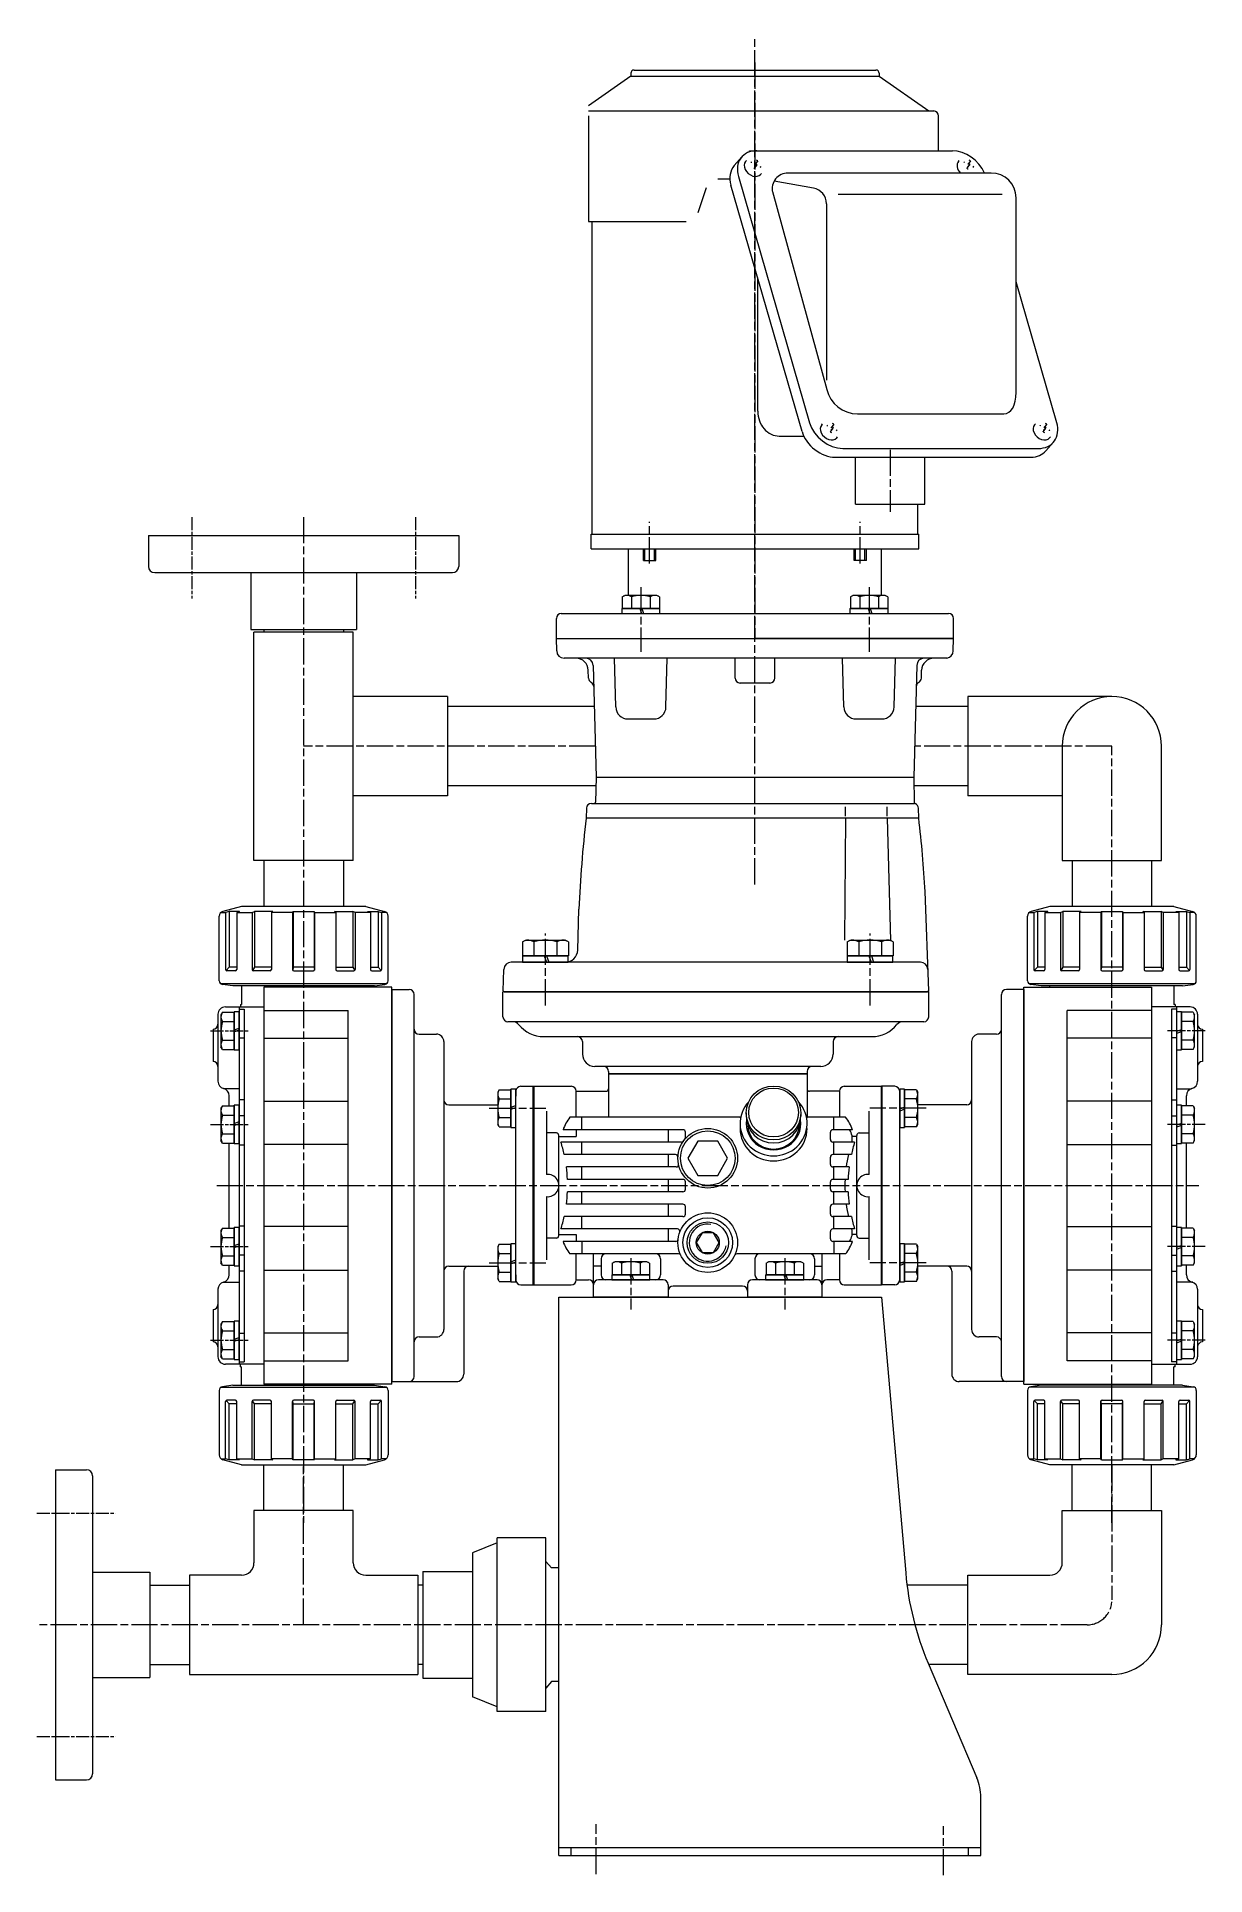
# Model space of a CAD drawing. Units: millimetres at full size. Extents: x -2818 to 571, y -785 to 714.
# Drawn here: x 100 to 571, y -576 to 165 of the extents above; entities that cross this region are included whole.
import ezdxf

# ---------------------------------------------------------------- set-up
doc = ezdxf.new("R2010")
doc.units = ezdxf.units.MM
doc.header["$LTSCALE"] = 0.88
doc.linetypes.add('CHAIN', pattern=[18.5, 12, -1.5, 3.5, -1.5])
doc.linetypes.add('USER5', pattern=[9, 6, -0.75, 1.5, -0.75])
for name, color, linetype, lineweight in [('0-2_AM_1', 3, 'Continuous', 18), ('0-3_AM_2', 1, 'Continuous', 18), ('0-4_AM_7', 2, 'CHAIN', 18), ('0-6_AM_7N', 2, 'USER5', 18)]:
    doc.layers.add(name, color=color, linetype=linetype, lineweight=lineweight)

msp = doc.modelspace()

# ---------------------------------------------------------------- linework, layer by layer
at = {"layer": '0-2_AM_1'}
for p, q in [((339.6765, 149.294), (322.6765, 137.3904)), ((339.6765, 150.494), (339.6765, 149.294)), ((340.9765, 151.794), (438.3765, 151.794)), ((439.6765, 150.494), (439.6765, 149.294)), ((322.6765, 135.294), (461.6765, 135.294)), ((322.6765, 133.294), (322.6765, 90.794)), ((463.6765, 119.294), (463.6765, 133.294)), ((390.4163, 119.294), (469.2246, 119.294)), ((381.3141, 113.2575), (384.3452, 116.7575)), ((385.9285, 114.9844), (386.2516, 115.3575)), ((389.4042, 112.1523), (389.4605, 112.3473)), ((390.4868, 113.5324), (389.4605, 112.3473)), ((389.7842, 112.7211), (389.5973, 112.8136)), ((389.5994, 112.8192), (390.6217, 113.9996)), ((390.0766, 114.2694), (389.7443, 113.8857)), ((389.8873, 113.8258), (389.9847, 114.1633)), ((390.8384, 115.183), (390.089, 114.3177)), ((392.0674, 112.9751), (391.7788, 112.6419)), ((471.665, 114.9844), (471.9882, 115.3575)), ((475.1407, 112.1523), (475.197, 112.3473)), ((476.2233, 113.5324), (475.197, 112.3473)), ((475.5207, 112.7211), (475.3338, 112.8136)), ((475.3359, 112.8192), (476.3582, 113.9996)), ((475.8131, 114.2694), (475.4808, 113.8857)), ((475.6238, 113.8258), (475.7212, 114.1633)), ((476.5749, 115.183), (475.8255, 114.3177)), ((477.8039, 112.9751), (477.5153, 112.6419)), ((370.0388, 104.3709), (366.6642, 94.217)), ((379.5814, 107.794), (374.7837, 107.794)), ((408.634, 6.1863), (379.9929, 105.4017)), ((383.024, 108.9017), (411.665, 9.6863)), ((391.9759, 109.7472), (392.2991, 110.1203)), ((413.2613, 104.1651), (397.4751, 106.9485)), ((396.7527, 102.8067), (418.6045, 23.1168)), ((418.5097, 97.9102), (418.5097, 26.8492)), ((423.1672, 101.721), (489.2548, 101.721)), ((494.8714, 21.9319), (494.8714, 100.294)), ((322.6765, 90.794), (361.9194, 90.794)), ((324.0765, -35.206), (324.0765, 90.794)), ((390.8214, 14.294), (390.8214, 67.8908)), ((511.258, 9.6863), (494.8714, 66.4511)), ((416.5695, 8.8408), (416.8927, 9.2139)), ((420.2404, 6.6756), (421.2627, 7.8561)), ((420.7176, 8.1258), (420.3853, 7.7421)), ((420.5283, 7.6822), (420.6257, 8.0198)), ((421.4794, 9.0394), (420.73, 8.1741)), ((430.9816, 13.2716), (489.8714, 13.2716)), ((502.306, 8.8408), (502.6292, 9.2139)), ((505.9769, 6.6756), (506.9992, 7.8561)), ((506.4541, 8.1258), (506.1218, 7.7421)), ((506.2648, 7.6822), (506.3623, 8.0198)), ((507.2159, 9.0394), (506.4665, 8.1741)), ((399.4816, 4.294), (409.354, 4.294)), ((420.0452, 6.0087), (420.1015, 6.2037)), ((421.1278, 7.3888), (420.1015, 6.2037)), ((420.4252, 6.5775), (420.2383, 6.67)), ((422.7084, 6.8315), (422.4198, 6.4983)), ((422.617, 3.6036), (422.9401, 3.9767)), ((505.7817, 6.0087), (505.838, 6.2037)), ((506.8644, 7.3888), (505.838, 6.2037)), ((506.1617, 6.5775), (505.9748, 6.67)), ((506.9057, -1.6696), (509.9368, 1.8304)), ((508.4449, 6.8315), (508.1563, 6.4983)), ((508.3535, 3.6036), (508.6766, 3.9767)), ((422.0263, -4.206), (500.8346, -4.206)), ((425.0574, -0.706), (503.8657, -0.706)), ((430.1784, -23.206), (430.1784, -4.206)), ((458.1784, -23.206), (458.1784, -4.206)), ((430.1784, -23.206), (458.1784, -23.206)), ((455.2765, -35.206), (455.2765, -23.206)), ((145.3765, -35.706), (145.3765, -48.206)), ((145.3765, -35.706), (270.3765, -35.706)), ((270.3765, -35.706), (270.3765, -48.206)), ((323.6765, -35.206), (455.6765, -35.206)), ((323.6765, -41.206), (323.6765, -35.206)), ((455.6765, -41.206), (455.6765, -35.206)), ((323.6765, -41.206), (455.6765, -41.206)), ((338.6765, -59.906), (338.6765, -41.206)), ((344.7501, -45.906), (344.7501, -41.206)), ((345.3501, -45.906), (345.3501, -41.206)), ((349.1501, -45.906), (349.1501, -41.206)), ((349.7501, -45.906), (349.7501, -41.206)), ((429.6029, -45.906), (429.6029, -41.206)), ((430.2029, -45.906), (430.2029, -41.206)), ((434.0029, -45.906), (434.0029, -41.206)), ((434.6029, -45.906), (434.6029, -41.206)), ((440.6765, -59.906), (440.6765, -41.206)), ((147.8765, -50.706), (267.8765, -50.706)), ((186.6265, -50.706), (186.6265, -73.706)), ((229.1265, -50.706), (229.1265, -73.706)), ((344.7501, -45.906), (349.7501, -45.906)), ((434.6029, -45.906), (429.6029, -45.906)), ((336.0146, -65.206), (351.4146, -65.206)), ((336.0146, -65.206), (336.0146, -67.206)), ((336.2071, -60.4877), (337.2146, -59.906)), ((336.2071, -60.4877), (336.2071, -65.206)), ((351.2221, -65.206), (336.2071, -65.206)), ((350.2146, -59.906), (337.2146, -59.906)), ((339.9598, -60.4877), (339.9598, -65.206)), ((343.3146, -65.206), (344.0425, -67.206)), ((344.1146, -65.206), (344.8425, -67.206)), ((347.4693, -60.4877), (347.4693, -65.206)), ((351.2221, -60.4877), (350.2146, -59.906)), ((351.2221, -60.4877), (351.2221, -65.206)), ((427.9384, -65.206), (443.3384, -65.206)), ((427.9384, -65.206), (427.9384, -67.206)), ((428.1309, -60.4877), (429.1384, -59.906)), ((428.1309, -60.4877), (428.1309, -65.206)), ((443.1459, -65.206), (428.1309, -65.206)), ((442.1384, -59.906), (429.1384, -59.906)), ((431.8837, -60.4877), (431.8837, -65.206)), ((435.2384, -65.206), (435.9664, -67.206)), ((436.0384, -65.206), (436.7664, -67.206)), ((439.3932, -60.4877), (439.3932, -65.206)), ((443.1459, -60.4877), (442.1384, -59.906)), ((443.1459, -60.4877), (443.1459, -65.206)), ((186.6265, -73.706), (229.1265, -73.706)), ((191.8765, -73.706), (191.8765, -74.706)), ((223.8765, -73.706), (223.8765, -74.706)), ((309.6765, -77.206), (309.6765, -69.206)), ((311.6765, -67.206), (467.6765, -67.206)), ((469.6765, -77.206), (469.6765, -69.206)), ((309.6765, -77.206), (469.6765, -77.206)), ((469.6765, -77.206), (389.6765, -77.206)), ((469.5435, -82.2846), (469.6765, -77.206)), ((466.8121, -85.206), (312.8085, -85.206)), ((324.4966, -88.1275), (325.6765, -133.206)), ((333.589, -104.8371), (333.0748, -85.206)), ((353.844, -104.8371), (354.3582, -85.206)), ((381.6765, -93.206), (381.6765, -85.206)), ((397.6765, -93.206), (397.6765, -85.206)), ((425.509, -104.8368), (424.995, -85.206)), ((445.764, -104.8368), (446.2781, -85.206)), ((454.8564, -88.1275), (453.6765, -133.206)), ((322.6255, -93.2582), (322.5422, -90.0752)), ((395.6765, -95.206), (383.6765, -95.206)), ((456.7275, -93.2582), (456.8108, -90.0752)), ((265.8765, -100.706), (227.8765, -100.706)), ((265.8765, -100.706), (265.8765, -140.706)), ((324.9305, -104.706), (265.8765, -104.706)), ((338.5872, -109.706), (348.8458, -109.706)), ((430.5074, -109.706), (440.7657, -109.706)), ((475.4765, -104.706), (454.4225, -104.706)), ((325.6765, -133.206), (325.5018, -143.2136)), ((325.6765, -133.206), (453.6765, -133.206)), ((453.6765, -133.206), (453.8536, -143.3523)), ((265.8765, -140.706), (227.8765, -140.706)), ((325.6154, -136.706), (265.8765, -136.706)), ((475.4765, -136.706), (453.7376, -136.706)), ((513.4765, -140.706), (475.4765, -140.706)), ((321.7826, -145.6537), (321.6765, -149.7058)), ((323.7819, -143.706), (454.0092, -143.706)), ((426.1734, -148.8348), (426.1734, -145.0848)), ((442.9934, -148.8348), (442.9934, -145.0848)), ((455.6765, -149.706), (455.5707, -145.6657)), ((455.6765, -149.706), (321.6765, -149.7058)), ((426.1734, -149.706), (425.7449, -198.8059)), ((442.9934, -149.706), (444.2818, -198.9201)), ((191.8765, -166.706), (191.8765, -185.206)), ((223.8765, -166.706), (223.8765, -185.206)), ((517.4765, -166.706), (517.4765, -185.206)), ((549.4765, -166.706), (549.4765, -185.206)), ((459.6591, -219.2063), (458.265, -179.2654)), ((173.8765, -215.1665), (173.8765, -189.1523)), ((174.594, -187.6176), (176.4646, -187.6176)), ((182.8765, -185.2061), (175.3589, -187.2204)), ((177.8504, -187.2157), (176.4646, -187.6176)), ((176.4646, -187.6176), (176.4646, -210.7061)), ((177.8504, -187.2157), (177.8504, -209.7061)), ((182.0925, -187.2157), (177.8504, -187.2157)), ((182.0925, -187.2157), (180.9025, -187.6176)), ((180.9025, -187.6176), (187.1786, -187.6176)), ((180.9025, -187.6176), (180.9025, -210.7061)), ((232.8765, -185.2061), (182.8765, -185.2061)), ((187.1786, -187.6176), (188.0918, -187.2157)), ((187.1786, -187.6176), (187.1786, -210.7061)), ((188.0918, -187.2157), (188.0918, -209.7061)), ((195.4393, -187.2157), (188.0918, -187.2157)), ((194.8653, -187.6176), (195.4393, -187.2157)), ((194.8653, -187.6176), (194.8653, -210.7061)), ((203.4386, -187.6176), (194.8653, -187.6176)), ((203.6344, -187.2157), (203.4386, -187.6176)), ((203.4386, -187.6176), (203.4386, -210.7061)), ((203.6344, -187.2157), (212.1186, -187.2157)), ((203.6344, -187.2157), (203.6344, -209.7061)), ((212.1186, -187.2157), (212.1186, -209.7061)), ((212.1186, -187.2157), (212.3144, -187.6176)), ((212.3144, -187.6176), (212.3144, -210.7061)), ((212.3144, -187.6176), (220.8877, -187.6176)), ((220.3137, -187.2157), (227.6613, -187.2157)), ((220.8877, -187.6176), (220.3137, -187.2157)), ((220.8877, -187.6176), (220.8877, -210.7061)), ((227.6613, -187.2157), (227.6613, -209.7061)), ((228.5744, -187.6176), (227.6613, -187.2157)), ((234.8505, -187.6176), (228.5744, -187.6176)), ((228.5744, -187.6176), (228.5744, -210.7061)), ((232.8765, -185.2061), (240.3941, -187.2204)), ((233.6605, -187.2157), (237.9026, -187.2157)), ((233.6605, -187.2157), (234.8505, -187.6176)), ((234.8505, -187.6176), (234.8505, -210.7061)), ((237.9026, -187.2157), (237.9026, -209.7061)), ((237.9026, -187.2157), (239.2884, -187.6176)), ((241.159, -187.6176), (239.2884, -187.6176)), ((239.2884, -187.6176), (239.2884, -210.7061)), ((241.8765, -215.1665), (241.8765, -189.1523)), ((318.2817, -202.837), (318.7129, -186.3778)), ((499.4765, -215.1665), (499.4765, -189.1523)), ((500.194, -187.6176), (502.0646, -187.6176)), ((508.4765, -185.2061), (500.9589, -187.2204)), ((503.4504, -187.2157), (502.0646, -187.6176)), ((502.0646, -187.6176), (502.0646, -210.7061)), ((503.4504, -187.2157), (503.4504, -209.7061)), ((507.6925, -187.2157), (503.4504, -187.2157)), ((507.6925, -187.2157), (506.5025, -187.6176)), ((506.5025, -187.6176), (512.7786, -187.6176)), ((506.5025, -187.6176), (506.5025, -210.7061)), ((558.4765, -185.2061), (508.4765, -185.2061)), ((512.7786, -187.6176), (513.6918, -187.2157)), ((512.7786, -187.6176), (512.7786, -210.7061)), ((513.6918, -187.2157), (513.6918, -209.7061)), ((521.0393, -187.2157), (513.6918, -187.2157)), ((520.4653, -187.6176), (521.0393, -187.2157)), ((520.4653, -187.6176), (520.4653, -210.7061)), ((529.0386, -187.6176), (520.4653, -187.6176)), ((529.2344, -187.2157), (529.0386, -187.6176)), ((529.0386, -187.6176), (529.0386, -210.7061)), ((529.2344, -187.2157), (537.7186, -187.2157)), ((529.2344, -187.2157), (529.2344, -209.7061)), ((537.7186, -187.2157), (537.7186, -209.7061)), ((537.7186, -187.2157), (537.9144, -187.6176)), ((537.9144, -187.6176), (537.9144, -210.7061)), ((537.9144, -187.6176), (546.4877, -187.6176)), ((545.9137, -187.2157), (553.2613, -187.2157)), ((546.4877, -187.6176), (545.9137, -187.2157)), ((546.4877, -187.6176), (546.4877, -210.7061)), ((553.2613, -187.2157), (553.2613, -209.7061)), ((554.1744, -187.6176), (553.2613, -187.2157)), ((560.4505, -187.6176), (554.1744, -187.6176)), ((554.1744, -187.6176), (554.1744, -210.7061)), ((558.4765, -185.2061), (565.9941, -187.2204)), ((559.2605, -187.2157), (563.5026, -187.2157)), ((559.2605, -187.2157), (560.4505, -187.6176)), ((560.4505, -187.6176), (560.4505, -210.7061)), ((563.5026, -187.2157), (563.5026, -209.7061)), ((563.5026, -187.2157), (564.8884, -187.6176)), ((566.759, -187.6176), (564.8884, -187.6176)), ((564.8884, -187.6176), (564.8884, -210.7061)), ((567.4765, -215.1665), (567.4765, -189.1523)), ((296.0289, -199.5218), (297.2689, -198.8059)), ((296.0289, -199.5218), (296.0289, -205.2059)), ((297.2689, -198.8059), (313.2689, -198.8059)), ((300.6477, -199.5218), (300.6477, -205.2059)), ((309.8901, -199.5218), (309.8901, -205.2059)), ((314.5089, -199.5218), (313.2689, -198.8059)), ((314.5089, -199.5218), (314.5089, -205.2059)), ((426.8441, -199.5219), (428.0841, -198.806)), ((426.8441, -199.5219), (426.8441, -205.206)), ((428.0841, -198.806), (444.0841, -198.806)), ((431.4629, -199.5219), (431.4629, -205.206)), ((440.7053, -199.5219), (440.7053, -205.206)), ((445.3241, -199.5219), (444.0841, -198.806)), ((445.3241, -199.5219), (445.3241, -205.206)), ((314.5089, -205.2059), (296.0289, -205.2059)), ((296.0689, -205.2059), (314.4689, -205.2059)), ((296.0689, -205.2059), (296.0689, -207.7059)), ((304.7689, -205.2059), (305.6788, -207.7059)), ((305.7689, -205.2059), (306.6788, -207.7059)), ((314.4689, -207.7059), (314.4689, -205.2059)), ((445.3241, -205.206), (426.8441, -205.206)), ((426.8841, -205.206), (445.2841, -205.206)), ((426.8841, -205.206), (426.8841, -207.706)), ((435.5841, -205.206), (436.494, -207.706)), ((436.5841, -205.206), (437.494, -207.706)), ((445.2841, -207.706), (445.2841, -205.206)), ((177.8504, -209.7061), (176.6053, -211.0538)), ((180.4025, -211.2061), (176.9646, -211.2061)), ((180.9025, -209.7061), (177.8504, -209.7061)), ((188.0918, -209.7061), (187.2908, -211.0217)), ((194.3653, -211.2061), (187.6786, -211.2061)), ((194.8653, -209.7061), (188.0918, -209.7061)), ((203.6344, -209.7061), (203.4784, -210.9015)), ((212.1186, -209.7061), (203.6344, -209.7061)), ((203.9386, -211.2061), (211.8144, -211.2061)), ((212.1186, -209.7061), (212.2746, -210.9015)), ((220.8877, -209.7061), (227.6613, -209.7061)), ((221.3877, -211.2061), (228.0744, -211.2061)), ((227.6613, -209.7061), (228.4622, -211.0217)), ((234.8505, -209.7061), (237.9026, -209.7061)), ((235.3505, -211.2061), (238.7884, -211.2061)), ((237.9026, -209.7061), (239.1477, -211.0538)), ((288.1939, -219.2063), (288.4944, -210.6011)), ((456.3606, -207.706), (291.4926, -207.7058)), ((296.0689, -207.7059), (314.4689, -207.7059)), ((426.8841, -207.706), (445.2841, -207.706)), ((503.4504, -209.7061), (502.2053, -211.0538)), ((506.0025, -211.2061), (502.5646, -211.2061)), ((506.5025, -209.7061), (503.4504, -209.7061)), ((513.6918, -209.7061), (512.8908, -211.0217)), ((519.9653, -211.2061), (513.2786, -211.2061)), ((520.4653, -209.7061), (513.6918, -209.7061)), ((529.2344, -209.7061), (529.0784, -210.9015)), ((537.7186, -209.7061), (529.2344, -209.7061)), ((529.5386, -211.2061), (537.4144, -211.2061)), ((537.7186, -209.7061), (537.8746, -210.9015)), ((546.4877, -209.7061), (553.2613, -209.7061)), ((546.9877, -211.2061), (553.6744, -211.2061)), ((553.2613, -209.7061), (554.0622, -211.0217)), ((560.4505, -209.7061), (563.5026, -209.7061)), ((560.9505, -211.2061), (564.3884, -211.2061)), ((563.5026, -209.7061), (564.7477, -211.0538)), ((241.2062, -216.4162), (174.5468, -216.4162)), ((179.3765, -217.2061), (175.1807, -216.6537)), ((236.3765, -217.206), (179.3765, -217.2061)), ((182.8765, -217.2059), (182.8765, -224.706)), ((191.8765, -217.706), (191.8765, -377.706)), ((243.3765, -217.706), (191.8765, -217.706)), ((232.8765, -217.706), (232.8765, -217.206)), ((236.3765, -217.2061), (240.5723, -216.6537)), ((243.3765, -377.706), (243.3765, -217.706)), ((243.3765, -218.706), (243.3765, -376.706)), ((243.3765, -218.706), (250.3765, -218.706)), ((252.3765, -374.706), (252.3765, -220.706)), ((459.6765, -219.706), (288.1765, -219.706)), ((288.1765, -229.706), (288.1765, -219.706)), ((288.1939, -219.2063), (288.6765, -219.706)), ((288.6765, -219.706), (459.1765, -219.706)), ((459.6591, -219.2063), (459.1765, -219.706)), ((459.6765, -229.706), (459.6765, -219.706)), ((488.9765, -374.706), (488.9765, -220.706)), ((497.9765, -218.706), (490.9765, -218.706)), ((497.9765, -377.706), (497.9765, -217.706)), ((497.9765, -217.706), (549.4765, -217.706)), ((497.9765, -218.706), (497.9765, -376.706)), ((566.8062, -216.4162), (500.1468, -216.4162)), ((504.9765, -217.2061), (500.7807, -216.6537)), ((561.9765, -217.206), (504.9765, -217.2061)), ((508.4765, -217.706), (508.4765, -217.206)), ((549.4765, -217.706), (549.4765, -377.706)), ((558.4765, -217.2059), (558.4765, -224.706)), ((561.9765, -217.2061), (566.1723, -216.6537)), ((173.3765, -228.706), (173.3765, -255.706)), ((175.1582, -227.8447), (174.5765, -228.8522)), ((174.5765, -228.8522), (174.5765, -241.8522)), ((175.1582, -227.8447), (179.8765, -227.8447)), ((179.8765, -243.0522), (179.8765, -227.6522)), ((179.8765, -227.8447), (179.8765, -242.8597)), ((181.8765, -225.706), (181.8765, -369.706)), ((181.8765, -226.6919), (183.8765, -226.6919)), ((182.3765, -224.706), (182.8765, -224.706)), ((182.3765, -224.706), (182.3765, -225.706)), ((183.8765, -226.6919), (183.8765, -368.7201)), ((191.8765, -227.125), (225.8765, -227.125)), ((225.8765, -368.2871), (225.8765, -227.125)), ((515.4765, -368.2871), (515.4765, -227.125)), ((549.4765, -227.125), (515.4765, -227.125)), ((557.4765, -226.6919), (557.4765, -368.7201)), ((559.4765, -226.6919), (557.4765, -226.6919)), ((558.9765, -224.706), (558.4765, -224.706)), ((558.9765, -224.706), (558.9765, -225.706)), ((559.4765, -225.706), (559.4765, -369.706)), ((561.4765, -227.6522), (559.4765, -227.6522)), ((561.4765, -227.6522), (561.4765, -243.0522)), ((561.4765, -242.8597), (561.4765, -227.8447)), ((566.1948, -227.8447), (561.4765, -227.8447)), ((566.1948, -227.8447), (566.7765, -228.8522)), ((566.7765, -241.8522), (566.7765, -228.8522)), ((567.9765, -228.706), (567.9765, -255.706)), ((171.3765, -234.706), (171.3765, -247.706)), ((175.1582, -231.5975), (179.8765, -231.5975)), ((179.8765, -234.9522), (181.8765, -234.2243)), ((179.8765, -235.7522), (181.8765, -235.0243)), ((254.3765, -236.706), (261.3765, -236.706)), ((457.6765, -231.706), (290.1765, -231.706)), ((486.9765, -236.706), (479.9765, -236.706)), ((561.4765, -234.9522), (559.4765, -235.6801)), ((561.4765, -235.7522), (559.4765, -236.4801)), ((566.1948, -231.5975), (561.4765, -231.5975)), ((569.9765, -234.706), (569.9765, -247.706)), ((175.1582, -242.8597), (174.5765, -241.8522)), ((175.1582, -239.1069), (179.8765, -239.1069)), ((175.1582, -242.8597), (179.8765, -242.8597)), ((179.8765, -243.0522), (181.8765, -243.0522)), ((181.8765, -238.1592), (183.8765, -238.1592)), ((191.8765, -238.3012), (225.8765, -238.3012)), ((264.3765, -239.706), (264.3765, -355.706)), ((304.631, -237.706), (436.7221, -237.706)), ((320.1765, -239.706), (320.1765, -244.706)), ((421.1765, -239.706), (421.1765, -244.706)), ((476.9765, -239.706), (476.9765, -355.706)), ((549.4765, -238.3012), (515.4765, -238.3012)), ((559.4765, -238.1592), (557.4765, -238.1592)), ((566.1948, -239.1069), (561.4765, -239.1069)), ((566.1948, -242.8597), (561.4765, -242.8597)), ((566.1948, -242.8597), (566.7765, -241.8522)), ((416.1765, -249.706), (325.1765, -249.706)), ((330.6765, -251.706), (330.6765, -252.706)), ((410.6765, -251.706), (410.6765, -252.706)), ((181.8765, -258.706), (175.9286, -258.706)), ((286.6582, -259.077), (286.0765, -260.0845)), ((286.6582, -259.077), (291.3765, -259.077)), ((291.3765, -274.2845), (291.3765, -258.8845)), ((291.3765, -259.077), (291.3765, -274.092)), ((295.3765, -257.706), (300.3765, -257.706)), ((300.3765, -257.706), (300.6765, -257.706)), ((300.3765, -337.706), (300.3765, -257.706)), ((300.6765, -257.706), (315.6765, -257.706)), ((300.6765, -257.706), (315.6765, -257.706)), ((300.6765, -337.706), (300.6765, -257.706)), ((330.6765, -252.706), (410.6765, -252.706)), ((410.6765, -252.706), (330.6765, -252.706)), ((330.6765, -252.706), (410.6765, -252.706)), ((330.6765, -252.706), (330.6765, -270.206)), ((330.6765, -252.706), (410.6765, -252.706)), ((410.6765, -252.706), (410.6765, -270.206)), ((425.6765, -257.706), (440.6765, -257.706)), ((440.9765, -257.706), (440.6765, -257.706)), ((440.6765, -337.706), (440.6765, -257.706)), ((440.9765, -337.706), (440.9765, -257.706)), ((445.9765, -257.706), (440.9765, -257.706)), ((449.9765, -258.8845), (447.9765, -258.8845)), ((449.9765, -258.8845), (449.9765, -274.2845)), ((449.9765, -274.092), (449.9765, -259.077)), ((454.6948, -259.077), (449.9765, -259.077)), ((454.6948, -259.077), (455.2765, -260.0845)), ((559.4765, -258.706), (565.4244, -258.706)), ((175.1582, -265.5731), (174.5765, -266.5806)), ((174.5765, -266.5806), (174.5765, -279.5806)), ((175.1582, -265.5731), (179.8765, -265.5731)), ((177.8765, -265.6083), (177.8765, -261.5155)), ((179.8765, -280.7806), (179.8765, -265.3806)), ((179.8765, -265.5731), (179.8765, -280.5881)), ((183.8765, -263.141), (181.8765, -263.141)), ((191.8765, -263.6738), (225.8765, -263.6738)), ((266.3765, -265.206), (286.0765, -265.206)), ((286.0765, -260.0845), (286.0765, -273.0845)), ((286.6582, -262.8298), (291.3765, -262.8298)), ((291.3765, -266.1845), (293.3765, -265.4566)), ((291.3765, -266.9845), (293.3765, -266.2566)), ((293.3765, -335.706), (293.3765, -259.706)), ((317.6765, -259.706), (329.6765, -259.706)), ((317.6765, -270.206), (317.6765, -259.706)), ((423.6765, -259.706), (411.6765, -259.706)), ((423.6765, -259.706), (423.6765, -270.206)), ((447.9765, -335.706), (447.9765, -259.706)), ((449.9765, -266.1845), (447.9765, -266.9124)), ((454.6948, -262.8298), (449.9765, -262.8298)), ((474.9765, -265.206), (455.1997, -265.206)), ((455.2765, -273.0845), (455.2765, -260.0845)), ((549.4765, -263.6738), (515.4765, -263.6738)), ((557.4765, -263.141), (559.4765, -263.141)), ((561.4765, -265.3806), (559.4765, -265.3806)), ((561.4765, -265.3806), (561.4765, -280.7806)), ((561.4765, -280.5881), (561.4765, -265.5731)), ((566.1948, -265.5731), (561.4765, -265.5731)), ((563.4765, -265.6083), (563.4765, -261.5155)), ((566.1948, -265.5731), (566.7765, -266.5806)), ((566.7765, -279.5806), (566.7765, -266.5806)), ((175.1582, -269.3259), (179.8765, -269.3259)), ((179.8765, -272.6806), (181.8765, -271.9526)), ((179.8765, -273.4806), (181.8765, -272.7526)), ((183.8765, -269.6604), (181.8765, -269.6604)), ((286.6582, -274.092), (286.0765, -273.0845)), ((286.6582, -270.3392), (291.3765, -270.3392)), ((286.6582, -274.092), (291.3765, -274.092)), ((305.6765, -267.706), (305.6765, -293.2339)), ((383.5245, -270.206), (315.1465, -270.206)), ((319.896, -275.206), (319.896, -270.206)), ((383.6765, -272.706), (383.6765, -274.7693)), ((386.1765, -268.4717), (386.1765, -269.6873)), ((408.1765, -268.4717), (408.1765, -269.6873)), ((426.2065, -270.206), (410.8286, -270.206)), ((421.457, -275.206), (421.457, -270.206)), ((435.6765, -293.2339), (435.6765, -267.706)), ((449.9765, -266.9845), (447.9765, -267.7124)), ((454.6948, -270.3392), (449.9765, -270.3392)), ((454.6948, -274.092), (449.9765, -274.092)), ((454.6948, -274.092), (455.2765, -273.0845)), ((557.4765, -269.6604), (559.4765, -269.6604)), ((561.4765, -272.6806), (559.4765, -273.4085)), ((561.4765, -273.4806), (559.4765, -274.2085)), ((566.1948, -269.3259), (561.4765, -269.3259)), ((175.1582, -280.5881), (174.5765, -279.5806)), ((175.1582, -276.8353), (179.8765, -276.8353)), ((175.1582, -280.5881), (179.8765, -280.5881)), ((177.8765, -314.8592), (177.8765, -280.6233)), ((179.8765, -280.7806), (181.8765, -280.7806)), ((183.8765, -281.4003), (181.8765, -281.4003)), ((225.8765, -281.1401), (191.8765, -281.1401)), ((291.3765, -274.2845), (293.3765, -274.2845)), ((309.6765, -276.511), (305.6765, -276.511)), ((310.6765, -317.9011), (310.6765, -277.511)), ((310.6765, -277.9644), (317.6765, -277.9644)), ((360.0581, -280.206), (311.5084, -280.206)), ((360.6765, -275.206), (312.3643, -275.206)), ((317.6765, -275.206), (317.6765, -277.9644)), ((319.896, -285.206), (319.896, -280.206)), ((354.9109, -280.206), (354.9109, -275.206)), ((361.6765, -278.3994), (361.6765, -276.206)), ((366.6765, -279.7778), (362.6765, -286.706)), ((420.0808, -279.206), (420.0808, -276.206)), ((428.9887, -275.206), (421.0808, -275.206)), ((429.8446, -280.206), (421.0808, -280.206)), ((421.457, -285.206), (421.457, -280.206)), ((430.6765, -277.9644), (428.8266, -277.9644)), ((430.6765, -317.9011), (430.6765, -277.511)), ((431.6765, -276.511), (435.6765, -276.511)), ((515.4765, -281.1401), (549.4765, -281.1401)), ((557.4765, -281.4003), (559.4765, -281.4003)), ((566.1948, -276.8353), (561.4765, -276.8353)), ((566.1948, -280.5881), (561.4765, -280.5881)), ((563.4765, -314.8592), (563.4765, -280.6233)), ((566.1948, -280.5881), (566.7765, -279.5806)), ((357.6861, -285.206), (312.8311, -285.206)), ((354.9109, -290.206), (354.9109, -285.206)), ((374.6765, -293.6343), (378.6765, -286.706)), ((420.0808, -289.206), (420.0808, -286.206)), ((428.5219, -285.206), (421.0808, -285.206)), ((357.9192, -290.206), (313.707, -290.206)), ((360.6765, -295.206), (314.1556, -295.206)), ((319.896, -295.206), (319.896, -290.206)), ((354.9109, -300.206), (354.9109, -295.206)), ((361.6765, -299.206), (361.6765, -296.206)), ((420.0808, -299.206), (420.0808, -296.206)), ((427.646, -290.206), (421.0808, -290.206)), ((427.1974, -295.206), (421.0808, -295.206)), ((421.457, -295.206), (421.457, -290.206)), ((305.6765, -302.1782), (305.6765, -327.706)), ((360.6765, -300.206), (314.1556, -300.206)), ((319.896, -305.206), (319.896, -300.206)), ((427.1974, -300.206), (421.0808, -300.206)), ((421.457, -305.206), (421.457, -300.206)), ((435.6765, -327.706), (435.6765, -302.1782)), ((360.6765, -310.206), (312.8311, -310.206)), ((360.6765, -305.206), (313.707, -305.206)), ((319.896, -315.206), (319.896, -310.206)), ((354.9109, -310.206), (354.9109, -305.206)), ((361.6765, -309.206), (361.6765, -306.206)), ((420.0808, -309.206), (420.0808, -306.206)), ((427.646, -305.206), (421.0808, -305.206)), ((428.5219, -310.206), (421.0808, -310.206)), ((421.457, -315.206), (421.457, -310.206)), ((175.1582, -314.824), (174.5765, -315.8315)), ((174.5765, -315.8315), (174.5765, -328.8315)), ((175.1582, -314.824), (179.8765, -314.824)), ((179.8765, -330.0315), (179.8765, -314.6315)), ((179.8765, -314.824), (179.8765, -329.839)), ((183.8765, -314.0118), (181.8765, -314.0118)), ((225.8765, -314.272), (191.8765, -314.272)), ((310.6765, -317.4476), (317.6765, -317.4476)), ((358.4802, -315.206), (311.5084, -315.206)), ((317.6765, -317.4476), (317.6765, -320.206)), ((354.9109, -320.206), (354.9109, -315.206)), ((368.3671, -316.706), (366.0577, -320.706)), ((372.9859, -316.706), (368.3671, -316.706)), ((375.2953, -320.706), (372.9859, -316.706)), ((420.0808, -319.206), (420.0808, -316.206)), ((429.8446, -315.206), (421.0808, -315.206)), ((430.6765, -317.4476), (428.8266, -317.4476)), ((515.4765, -314.272), (549.4765, -314.272)), ((557.4765, -314.0118), (559.4765, -314.0118)), ((561.4765, -314.6315), (559.4765, -314.6315)), ((561.4765, -314.6315), (561.4765, -330.0315)), ((561.4765, -329.839), (561.4765, -314.824)), ((566.1948, -314.824), (561.4765, -314.824)), ((566.1948, -314.824), (566.7765, -315.8315)), ((566.7765, -328.8315), (566.7765, -315.8315)), ((175.1582, -318.5768), (179.8765, -318.5768)), ((179.8765, -321.9315), (181.8765, -321.2035)), ((179.8765, -322.7315), (181.8765, -322.0035)), ((183.8765, -325.7517), (181.8765, -325.7517)), ((286.6582, -321.32), (286.0765, -322.3275)), ((286.0765, -322.3275), (286.0765, -335.3275)), ((286.6582, -321.32), (291.3765, -321.32)), ((286.6582, -325.0728), (291.3765, -325.0728)), ((291.3765, -336.5275), (291.3765, -321.1275)), ((291.3765, -321.32), (291.3765, -336.335)), ((309.6765, -318.9011), (305.6765, -318.9011)), ((357.7633, -320.206), (312.3643, -320.206)), ((358.8973, -325.206), (315.1465, -325.206)), ((317.6765, -335.706), (317.6765, -325.206)), ((319.896, -320.206), (319.896, -325.206)), ((324.6765, -342.706), (324.6765, -325.206)), ((366.0577, -320.706), (368.3671, -324.706)), ((368.3671, -324.706), (372.9859, -324.706)), ((372.9859, -324.706), (375.2953, -320.706)), ((426.2065, -325.206), (382.4557, -325.206)), ((416.6765, -325.206), (416.6765, -342.706)), ((428.9887, -320.206), (421.0808, -320.206)), ((421.457, -320.206), (421.457, -325.206)), ((423.6765, -325.206), (423.6765, -335.706)), ((431.6765, -318.9011), (435.6765, -318.9011)), ((449.9765, -321.1275), (447.9765, -321.1275)), ((449.9765, -321.1275), (449.9765, -336.5275)), ((449.9765, -336.335), (449.9765, -321.32)), ((454.6948, -321.32), (449.9765, -321.32)), ((454.6948, -325.0728), (449.9765, -325.0728)), ((454.6948, -321.32), (455.2765, -322.3275)), ((455.2765, -335.3275), (455.2765, -322.3275)), ((557.4765, -325.7517), (559.4765, -325.7517)), ((561.4765, -321.9315), (559.4765, -322.6594)), ((561.4765, -322.7315), (559.4765, -323.4594)), ((566.1948, -318.5768), (561.4765, -318.5768)), ((175.1582, -329.839), (174.5765, -328.8315)), ((175.1582, -326.0862), (179.8765, -326.0862)), ((175.1582, -329.839), (179.8765, -329.839)), ((177.8765, -333.706), (177.8765, -329.8742)), ((179.8765, -330.0315), (181.8765, -330.0315)), ((183.8765, -332.2711), (181.8765, -332.2711)), ((191.8765, -331.7382), (225.8765, -331.7382)), ((266.3765, -330.206), (274.3765, -330.206)), ((272.3765, -332.206), (272.3765, -373.706)), ((274.3765, -330.206), (286.0765, -330.206)), ((286.6582, -332.5823), (291.3765, -332.5823)), ((291.3765, -328.4275), (293.3765, -327.6996)), ((291.3765, -329.2275), (293.3765, -328.4996)), ((327.6765, -330.206), (324.6765, -330.206)), ((327.6765, -327.206), (327.6765, -333.706)), ((332.169, -328.9877), (333.1765, -328.406)), ((332.169, -328.9877), (332.169, -333.706)), ((346.1765, -328.406), (333.1765, -328.406)), ((335.9218, -328.9877), (335.9218, -333.706)), ((343.4312, -328.9877), (343.4312, -333.706)), ((347.184, -328.9877), (346.1765, -328.406)), ((347.184, -328.9877), (347.184, -333.706)), ((351.6765, -327.206), (351.6765, -333.706)), ((389.6765, -327.206), (389.6765, -333.706)), ((394.169, -328.9877), (395.1765, -328.406)), ((394.169, -328.9877), (394.169, -333.706)), ((408.1765, -328.406), (395.1765, -328.406)), ((397.9218, -328.9877), (397.9218, -333.706)), ((405.4312, -328.9877), (405.4312, -333.706)), ((409.184, -328.9877), (408.1765, -328.406)), ((409.184, -328.9877), (409.184, -333.706)), ((413.6765, -327.206), (413.6765, -333.706)), ((413.6765, -330.206), (416.6765, -330.206)), ((449.9765, -328.4275), (447.9765, -329.1555)), ((449.9765, -329.2275), (447.9765, -329.9555)), ((454.6948, -332.5823), (449.9765, -332.5823)), ((466.9765, -330.206), (455.2765, -330.206)), ((474.9765, -330.206), (466.9765, -330.206)), ((468.9765, -332.206), (468.9765, -373.706)), ((549.4765, -331.7382), (515.4765, -331.7382)), ((557.4765, -332.2711), (559.4765, -332.2711)), ((566.1948, -326.0862), (561.4765, -326.0862)), ((566.1948, -329.839), (561.4765, -329.839)), ((563.4765, -333.706), (563.4765, -329.8742)), ((566.1948, -329.839), (566.7765, -328.8315)), ((173.3765, -339.5155), (173.3765, -366.706)), ((175.3244, -336.706), (181.8765, -336.706)), ((286.6582, -336.335), (286.0765, -335.3275)), ((286.6582, -336.335), (291.3765, -336.335)), ((291.3765, -336.5275), (293.3765, -336.5275)), ((295.3765, -337.706), (300.3765, -337.706)), ((300.3765, -337.706), (300.6765, -337.706)), ((300.6765, -337.706), (315.6765, -337.706)), ((317.6765, -335.706), (322.6765, -335.706)), ((352.6765, -335.706), (326.6765, -335.706)), ((331.9765, -333.706), (347.3765, -333.706)), ((331.9765, -333.706), (331.9765, -335.706)), ((347.184, -333.706), (332.169, -333.706)), ((339.2765, -333.706), (340.0044, -335.706)), ((340.0765, -333.706), (340.8044, -335.706)), ((354.6765, -337.706), (354.6765, -342.706)), ((384.6765, -338.206), (356.6765, -338.206)), ((386.6765, -337.706), (386.6765, -342.706)), ((414.6765, -335.706), (388.6765, -335.706)), ((393.9765, -333.706), (409.3765, -333.706)), ((393.9765, -333.706), (393.9765, -335.706)), ((409.184, -333.706), (394.169, -333.706)), ((401.2765, -333.706), (402.0044, -335.706)), ((402.0765, -333.706), (402.8044, -335.706)), ((423.6765, -335.706), (418.6765, -335.706)), ((425.6765, -337.706), (440.6765, -337.706)), ((440.9765, -337.706), (440.6765, -337.706)), ((445.9765, -337.706), (440.9765, -337.706)), ((454.6948, -336.335), (449.9765, -336.335)), ((454.6948, -336.335), (455.2765, -335.3275)), ((566.0286, -336.706), (559.4765, -336.706)), ((567.9765, -339.5155), (567.9765, -366.706)), ((171.3765, -347.706), (171.3765, -360.706)), ((310.6765, -342.706), (440.6765, -342.706)), ((310.6765, -567.706), (310.6765, -342.706)), ((354.6765, -342.706), (324.6765, -342.706)), ((354.6765, -342.706), (324.6765, -342.706)), ((416.6765, -342.706), (386.6765, -342.706)), ((416.6765, -342.706), (386.6765, -342.706)), ((440.6765, -342.706), (450.3935, -453.7722)), ((569.9765, -347.706), (569.9765, -360.706)), ((175.1582, -352.5524), (174.5765, -353.5599)), ((174.5765, -353.5599), (174.5765, -366.5599)), ((175.1582, -352.5524), (179.8765, -352.5524)), ((179.8765, -367.7599), (179.8765, -352.3599)), ((179.8765, -352.5524), (179.8765, -367.5674)), ((561.4765, -352.3599), (559.4765, -352.3599)), ((561.4765, -352.3599), (561.4765, -367.7599)), ((561.4765, -367.5674), (561.4765, -352.5524)), ((566.1948, -352.5524), (561.4765, -352.5524)), ((566.1948, -352.5524), (566.7765, -353.5599)), ((566.7765, -366.5599), (566.7765, -353.5599)), ((175.1582, -356.3051), (179.8765, -356.3051)), ((179.8765, -359.6599), (181.8765, -358.9319)), ((179.8765, -360.4599), (181.8765, -359.7319)), ((181.8765, -357.2529), (183.8765, -357.2529)), ((191.8765, -357.1109), (225.8765, -357.1109)), ((254.3765, -358.706), (261.3765, -358.706)), ((486.9765, -358.706), (479.9765, -358.706)), ((549.4765, -357.1109), (515.4765, -357.1109)), ((559.4765, -357.2529), (557.4765, -357.2529)), ((561.4765, -359.6599), (559.4765, -360.3878)), ((561.4765, -360.4599), (559.4765, -361.1878)), ((566.1948, -356.3051), (561.4765, -356.3051)), ((175.1582, -367.5674), (174.5765, -366.5599)), ((175.1582, -363.8146), (179.8765, -363.8146)), ((175.1582, -367.5674), (179.8765, -367.5674)), ((191.8765, -369.706), (176.3765, -369.706)), ((179.8765, -367.7599), (181.8765, -367.7599)), ((181.8765, -368.7201), (183.8765, -368.7201)), ((182.3765, -370.706), (182.3765, -369.706)), ((191.8765, -368.2871), (225.8765, -368.2871)), ((549.4765, -368.2871), (515.4765, -368.2871)), ((549.4765, -369.706), (564.9765, -369.706)), ((559.4765, -368.7201), (557.4765, -368.7201)), ((558.9765, -370.706), (558.9765, -369.706)), ((566.1948, -363.8146), (561.4765, -363.8146)), ((566.1948, -367.5674), (561.4765, -367.5674)), ((566.1948, -367.5674), (566.7765, -366.5599)), ((182.3765, -370.706), (182.8765, -370.706)), ((182.8765, -378.2061), (182.8765, -370.706)), ((243.3765, -377.706), (191.8765, -377.706)), ((232.8765, -377.706), (232.8765, -378.206)), ((497.9765, -377.706), (549.4765, -377.706)), ((508.4765, -377.706), (508.4765, -378.206)), ((558.4765, -378.2061), (558.4765, -370.706)), ((558.9765, -370.706), (558.4765, -370.706)), ((173.8765, -380.2456), (173.8765, -406.2598)), ((174.5468, -378.9959), (241.2062, -378.9959)), ((179.3765, -378.206), (175.1807, -378.7584)), ((176.4646, -407.7945), (176.4646, -384.706)), ((177.8504, -385.706), (176.6053, -384.3583)), ((180.4025, -384.206), (176.9646, -384.206)), ((179.3765, -378.2062), (236.3765, -378.206)), ((180.9025, -407.7945), (180.9025, -384.706)), ((187.1786, -407.7945), (187.1786, -384.706)), ((188.0918, -385.706), (187.2908, -384.3904)), ((194.3653, -384.206), (187.6786, -384.206)), ((194.8653, -407.7945), (194.8653, -384.706)), ((203.4386, -407.7945), (203.4386, -384.706)), ((203.6344, -385.706), (203.4784, -384.5106)), ((211.8144, -384.206), (203.9386, -384.206)), ((212.1186, -385.706), (212.2746, -384.5106)), ((212.3144, -407.7945), (212.3144, -384.706)), ((220.8877, -407.7945), (220.8877, -384.706)), ((221.3877, -384.206), (228.0744, -384.206)), ((227.6613, -385.706), (228.4622, -384.3904)), ((228.5744, -407.7945), (228.5744, -384.706)), ((234.8505, -407.7945), (234.8505, -384.706)), ((235.3505, -384.206), (238.7884, -384.206)), ((236.3765, -378.206), (240.5723, -378.7584)), ((237.9026, -385.706), (239.1477, -384.3583)), ((239.2884, -407.7945), (239.2884, -384.706)), ((241.8765, -380.2456), (241.8765, -406.2598)), ((499.4765, -380.2456), (499.4765, -406.2598)), ((566.8062, -378.9959), (500.1468, -378.9959)), ((504.9765, -378.206), (500.7807, -378.7584)), ((502.0646, -407.7945), (502.0646, -384.706)), ((503.4504, -385.706), (502.2053, -384.3583)), ((506.0025, -384.206), (502.5646, -384.206)), ((561.9765, -378.2062), (504.9765, -378.206)), ((506.5025, -407.7945), (506.5025, -384.706)), ((512.7786, -407.7945), (512.7786, -384.706)), ((513.6918, -385.706), (512.8908, -384.3904)), ((519.9653, -384.206), (513.2786, -384.206)), ((520.4653, -407.7945), (520.4653, -384.706)), ((529.0386, -407.7945), (529.0386, -384.706)), ((529.2344, -385.706), (529.0784, -384.5106)), ((529.5386, -384.206), (537.4144, -384.206)), ((537.7186, -385.706), (537.8746, -384.5106)), ((537.9144, -407.7945), (537.9144, -384.706)), ((546.4877, -407.7945), (546.4877, -384.706)), ((546.9877, -384.206), (553.6744, -384.206)), ((553.2613, -385.706), (554.0622, -384.3904)), ((554.1744, -407.7945), (554.1744, -384.706)), ((560.4505, -407.7945), (560.4505, -384.706)), ((560.9505, -384.206), (564.3884, -384.206)), ((561.9765, -378.206), (566.1723, -378.7584)), ((563.5026, -385.706), (564.7477, -384.3583)), ((564.8884, -407.7945), (564.8884, -384.706)), ((567.4765, -380.2456), (567.4765, -406.2598)), ((180.9025, -385.706), (177.8504, -385.706)), ((177.8504, -408.1964), (177.8504, -385.706)), ((194.8653, -385.706), (188.0918, -385.706)), ((188.0918, -408.1964), (188.0918, -385.706)), ((203.6344, -385.706), (212.1186, -385.706)), ((203.6344, -408.1964), (203.6344, -385.706)), ((212.1186, -408.1964), (212.1186, -385.706)), ((220.8877, -385.706), (227.6613, -385.706)), ((227.6613, -408.1964), (227.6613, -385.706)), ((234.8505, -385.706), (237.9026, -385.706)), ((237.9026, -408.1964), (237.9026, -385.706)), ((506.5025, -385.706), (503.4504, -385.706)), ((503.4504, -408.1964), (503.4504, -385.706)), ((520.4653, -385.706), (513.6918, -385.706)), ((513.6918, -408.1964), (513.6918, -385.706)), ((537.7186, -385.706), (529.2344, -385.706)), ((529.2344, -408.1964), (529.2344, -385.706)), ((537.7186, -408.1964), (537.7186, -385.706)), ((546.4877, -385.706), (553.2613, -385.706)), ((553.2613, -408.1964), (553.2613, -385.706)), ((560.4505, -385.706), (563.5026, -385.706)), ((563.5026, -408.1964), (563.5026, -385.706)), ((107.8765, -412.206), (120.3765, -412.206)), ((107.8765, -412.206), (107.8765, -537.206)), ((107.8765, -412.206), (120.3765, -412.206)), ((107.8765, -412.206), (107.8765, -537.206)), ((122.8765, -414.706), (122.8765, -534.706)), ((122.8765, -414.706), (122.8765, -534.706)), ((174.594, -407.7945), (176.4646, -407.7945)), ((182.8765, -410.206), (175.3589, -408.1917)), ((177.8504, -408.1964), (176.4646, -407.7945)), ((182.0925, -408.1964), (177.8504, -408.1964)), ((180.9025, -407.7945), (187.1786, -407.7945)), ((182.0925, -408.1964), (180.9025, -407.7945)), ((182.8765, -410.206), (232.8765, -410.206)), ((187.1786, -407.7945), (188.0918, -408.1964)), ((195.4393, -408.1964), (188.0918, -408.1964)), ((191.8765, -428.706), (191.8765, -410.206)), ((194.8653, -407.7945), (195.4393, -408.1964)), ((203.4386, -407.7945), (194.8653, -407.7945)), ((203.6344, -408.1964), (203.4386, -407.7945)), ((212.1186, -408.1964), (203.6344, -408.1964)), ((212.1186, -408.1964), (212.3144, -407.7945)), ((212.3144, -407.7945), (220.8877, -407.7945)), ((220.8877, -407.7945), (220.3137, -408.1964)), ((220.3137, -408.1964), (227.6613, -408.1964)), ((223.8765, -428.706), (223.8765, -410.206)), ((228.5744, -407.7945), (227.6613, -408.1964)), ((234.8505, -407.7945), (228.5744, -407.7945)), ((232.8765, -410.206), (240.3941, -408.1917)), ((233.6605, -408.1964), (234.8505, -407.7945)), ((233.6605, -408.1964), (237.9026, -408.1964)), ((237.9026, -408.1964), (239.2884, -407.7945)), ((241.159, -407.7945), (239.2884, -407.7945)), ((500.194, -407.7945), (502.0646, -407.7945)), ((508.4765, -410.206), (500.9589, -408.1917)), ((503.4504, -408.1964), (502.0646, -407.7945)), ((507.6925, -408.1964), (503.4504, -408.1964)), ((506.5025, -407.7945), (512.7786, -407.7945)), ((507.6925, -408.1964), (506.5025, -407.7945)), ((558.4765, -410.206), (508.4765, -410.206)), ((512.7786, -407.7945), (513.6918, -408.1964)), ((521.0393, -408.1964), (513.6918, -408.1964)), ((517.4765, -428.706), (517.4765, -410.206)), ((520.4653, -407.7945), (521.0393, -408.1964)), ((529.0386, -407.7945), (520.4653, -407.7945)), ((529.2344, -408.1964), (529.0386, -407.7945)), ((529.2344, -408.1964), (537.7186, -408.1964)), ((537.7186, -408.1964), (537.9144, -407.7945)), ((537.9144, -407.7945), (546.4877, -407.7945)), ((546.4877, -407.7945), (545.9137, -408.1964)), ((545.9137, -408.1964), (553.2613, -408.1964)), ((549.4765, -428.706), (549.4765, -410.206)), ((554.1744, -407.7945), (553.2613, -408.1964)), ((560.4505, -407.7945), (554.1744, -407.7945)), ((558.4765, -410.206), (565.9941, -408.1917)), ((559.2605, -408.1964), (560.4505, -407.7945)), ((559.2605, -408.1964), (563.5026, -408.1964)), ((563.5026, -408.1964), (564.8884, -407.7945)), ((566.759, -407.7945), (564.8884, -407.7945)), ((187.8765, -428.706), (187.8765, -449.706)), ((227.8765, -428.706), (187.8765, -428.706)), ((227.8765, -449.706), (227.8765, -428.706)), ((285.8765, -441.706), (275.8765, -445.706)), ((305.3765, -439.706), (285.8765, -439.706)), ((285.8765, -509.706), (285.8765, -439.706)), ((305.3765, -509.706), (305.3765, -439.706)), ((275.8765, -445.706), (275.8765, -503.706)), ((307.6819, -451.806), (305.3765, -449.1712)), ((310.6765, -451.806), (307.6819, -451.806)), ((122.8765, -453.456), (145.8765, -453.456)), ((122.8765, -453.456), (145.8765, -453.456)), ((145.8765, -453.456), (145.8765, -495.956)), ((145.8765, -453.456), (145.8765, -495.956)), ((145.8765, -458.706), (161.8765, -458.706)), ((145.8765, -458.706), (161.8765, -458.706)), ((255.8765, -458.706), (253.8765, -458.706)), ((255.8765, -453.206), (275.8765, -453.206)), ((255.8765, -453.206), (255.8765, -496.206)), ((475.4765, -458.706), (450.9412, -458.706)), ((475.4765, -454.706), (508.4765, -454.706)), ((475.4765, -494.706), (475.4765, -454.706)), ((122.8765, -495.956), (145.8765, -495.956)), ((122.8765, -495.956), (145.8765, -495.956)), ((145.8765, -490.706), (161.8765, -490.706)), ((145.8765, -490.706), (161.8765, -490.706)), ((255.8765, -490.706), (253.8765, -490.706)), ((255.8765, -496.206), (275.8765, -496.206)), ((459.4763, -490.2013), (479.0866, -536.4002)), ((475.4765, -490.706), (459.733, -490.706)), ((533.4765, -494.706), (475.4765, -494.706)), ((285.8765, -507.706), (275.8765, -503.706)), ((305.3765, -509.706), (285.8765, -509.706)), ((107.8765, -537.206), (120.3765, -537.206)), ((107.8765, -537.206), (120.3765, -537.206)), ((480.6765, -567.706), (480.6765, -544.2148)), ((310.6765, -564.506), (480.6765, -564.506)), ((310.6765, -567.706), (480.6765, -567.706)), ((315.6765, -567.706), (315.6765, -564.506)), ((475.6765, -567.706), (475.6765, -564.506))]:
    msp.add_line(p, q, dxfattribs=at)
for points in [[(339.6765, 149.294), (439.6765, 149.294), (459.6706, 135.294)], [(387.3648, 118.79), (387.6558, 119.294), (390.4163, 119.294)], [(484.8714, 110.294), (425.9816, 110.294), (402.9737, 110.294)], [(336.0146, -67.206), (351.4146, -67.206), (351.4146, -65.206)], [(427.9384, -67.206), (443.3384, -67.206), (443.3384, -65.206)], [(227.8765, -166.706), (187.8765, -166.706), (187.8765, -74.706)], [(227.8765, -166.706), (227.8765, -74.706), (187.8765, -74.706)], [(309.8095, -82.2846), (309.6765, -77.206), (389.6765, -77.206)], [(533.4765, -100.706), (475.4765, -100.706), (475.4765, -140.706)], [(513.4765, -120.706), (513.4765, -166.706), (553.4765, -166.706), (553.4765, -120.706)], [(176.3765, -225.706), (191.8765, -225.706), (191.8765, -369.706)], [(181.8765, -243.0522), (181.8765, -227.6522), (179.8765, -227.6522)], [(564.9765, -225.706), (549.4765, -225.706), (549.4765, -369.706)], [(559.4765, -227.6522), (559.4765, -243.0522), (561.4765, -243.0522)], [(293.3765, -274.2845), (293.3765, -258.8845), (291.3765, -258.8845)], [(447.9765, -258.8845), (447.9765, -274.2845), (449.9765, -274.2845)], [(181.8765, -280.7806), (181.8765, -265.3806), (179.8765, -265.3806)], [(293.3765, -259.706), (293.3765, -261.706), (293.3765, -259.706)], [(447.9765, -259.706), (447.9765, -261.706), (447.9765, -259.706)], [(559.4765, -265.3806), (559.4765, -280.7806), (561.4765, -280.7806)], [(378.6765, -286.706), (374.6765, -279.7778), (366.6765, -279.7778)], [(362.6765, -286.706), (366.6765, -293.6343), (374.6765, -293.6343)], [(181.8765, -330.0315), (181.8765, -314.6315), (179.8765, -314.6315)], [(559.4765, -314.6315), (559.4765, -330.0315), (561.4765, -330.0315)], [(293.3765, -336.5275), (293.3765, -321.1275), (291.3765, -321.1275)], [(447.9765, -321.1275), (447.9765, -336.5275), (449.9765, -336.5275)], [(293.3765, -335.706), (293.3765, -333.706), (293.3765, -335.706)], [(331.9765, -335.706), (347.3765, -335.706), (347.3765, -333.706)], [(393.9765, -335.706), (409.3765, -335.706), (409.3765, -333.706)], [(447.9765, -335.706), (447.9765, -333.706), (447.9765, -335.706)], [(181.8765, -367.7599), (181.8765, -352.3599), (179.8765, -352.3599)], [(559.4765, -352.3599), (559.4765, -367.7599), (561.4765, -367.7599)], [(243.3765, -376.706), (250.3765, -376.706), (269.3765, -376.706)], [(497.9765, -376.706), (490.9765, -376.706), (471.9765, -376.706)], [(513.4765, -449.706), (513.4765, -428.706), (553.4765, -428.706), (553.4765, -474.706)], [(182.8765, -454.706), (161.8765, -454.706), (161.8765, -494.706), (253.8765, -494.706)], [(232.8765, -454.706), (253.8765, -454.706), (253.8765, -494.706)], [(310.6765, -497.606), (307.6819, -497.606), (305.3765, -500.2408)]]:
    msp.add_lwpolyline(points, dxfattribs=at)
for centre, radius in [((370.6765, -286.706), 12), ((370.6765, -286.706), 11), ((370.6765, -320.706), 12), ((370.6765, -320.706), 10), ((370.6765, -320.706), 8.331), ((370.6765, -320.706), 4.6188)]:
    msp.add_circle(centre, radius, dxfattribs=at)
for centre, radius, start, end in [((340.9765, 150.494), 1.3, 90, 180), ((438.3765, 150.494), 1.3, 0, 90), ((461.6765, 133.294), 2, 0, 90), ((402.9737, 103.9424), 6.3514, 90, 193), ((412.1584, 97.9102), 6.3514, 0, 79.99998), ((484.8714, 100.294), 10, 0, 90), ((430.9816, 25.9743), 12.7027, 193, 270), ((147.8765, -48.206), 2.5, 180, 270), ((267.8765, -48.206), 2.5, 270, 0), ((338.0835, -63.2233), 3.3173, 55.55313, 115.55313), ((343.7146, -72.3152), 12.4091, 72.38753, 107.61247), ((349.3457, -63.2233), 3.3173, 64.44687, 124.44687), ((430.0073, -63.2233), 3.3173, 55.55313, 115.55313), ((435.6384, -72.3152), 12.4091, 72.38753, 107.61247), ((441.2696, -63.2233), 3.3173, 64.44687, 124.44687), ((311.6765, -69.206), 2, 90, 180), ((467.6765, -69.206), 2, 0, 90), ((312.8085, -82.206), 3, 181.50002, 270), ((317.5439, -90.206), 5, 1.4993, 90), ((321.4976, -88.206), 3, 1.49912, 90), ((457.8553, -88.206), 3, 90, 178.50025), ((461.8091, -90.206), 5, 90, 178.5007), ((467.2677, -87.1534), 2, 98.3154, 103.1664), ((466.5445, -82.206), 3, 278.3157, 358.4997), ((324.6248, -93.206), 2, 181.49899, 241.57717), ((322.7209, -96.7239), 2, 1.49912, 61.5766), ((383.6765, -93.206), 2, 180, 270), ((395.6765, -93.206), 2, 270, 0), ((456.6321, -96.7238), 2, 118.4236, 178.5006), ((454.7281, -93.206), 2, 298.42401, 358.50101), ((533.4765, -120.706), 20, 0, 180), ((338.5872, -104.706), 5, 181.50036, 270), ((348.8458, -104.706), 5, 270, 358.4993), ((430.5074, -104.706), 5, 181.49979, 270), ((440.7657, -104.706), 5, 270, 358.49985), ((323.7819, -145.706), 2, 90, 178.5), ((325.0019, -143.2049), 0.5, 270.05469, 359), ((454.3535, -143.3435), 0.5, 181, 251.76949), ((453.5714, -145.7181), 2, 1.5, 71.76948), ((848.1543, -210.7056), 530, 173.39088, 177.36922), ((-70.8015, -210.706), 530, 3.40122, 6.6091), ((175.8765, -189.1523), 2, 105, 180), ((239.8765, -189.1523), 2, 0, 75), ((501.4765, -189.1523), 2, 105, 180), ((565.4765, -189.1523), 2, 0, 75), ((298.3383, -202.8887), 4.0828, 55.55313, 115.55313), ((305.2689, -214.0786), 15.2728, 72.38753, 107.61247), ((312.1995, -202.8887), 4.0828, 64.44687, 124.44687), ((429.1535, -202.8888), 4.0828, 55.55313, 115.55313), ((436.0841, -214.0788), 15.2728, 72.38753, 107.61247), ((443.0147, -202.8888), 4.0828, 64.44687, 124.44687), ((313.2834, -202.706), 5, 270, 358.49939), ((176.9646, -210.7061), 0.5, 180, 270), ((180.4025, -210.7061), 0.5, 270, 0), ((187.6786, -210.7061), 0.5, 180, 270), ((194.3653, -210.7061), 0.5, 270, 0), ((203.9386, -210.7061), 0.5, 180, 270), ((211.8144, -210.7061), 0.5, 270, 0), ((221.3877, -210.7061), 0.5, 180, 270), ((228.0744, -210.7061), 0.5, 270, 0), ((235.3505, -210.7061), 0.5, 180, 270), ((238.7884, -210.7061), 0.5, 270, 0), ((291.4926, -210.7058), 3, 90, 178), ((456.3606, -210.706), 3, 1.99905, 90), ((502.5646, -210.7061), 0.5, 180, 270), ((506.0025, -210.7061), 0.5, 270, 0), ((513.2786, -210.7061), 0.5, 180, 270), ((519.9653, -210.7061), 0.5, 270, 0), ((529.5386, -210.7061), 0.5, 180, 270), ((537.4144, -210.7061), 0.5, 270, 0), ((546.9877, -210.7061), 0.5, 180, 270), ((553.6744, -210.7061), 0.5, 270, 0), ((560.9505, -210.7061), 0.5, 180, 270), ((564.3884, -210.7061), 0.5, 270, 0), ((175.3765, -215.1665), 1.5, 180, 262.5), ((240.3765, -215.1665), 1.5, 277.5, 0), ((250.3765, -220.706), 2, 0, 90), ((490.9765, -220.706), 2, 90, 180), ((500.9765, -215.1665), 1.5, 180, 262.5), ((565.9765, -215.1665), 1.5, 277.5, 0), ((176.3765, -228.706), 3, 90, 180), ((177.8938, -229.7211), 3.3173, 154.44687, 214.44687), ((564.9765, -228.706), 3, 0, 90), ((563.4592, -229.7211), 3.3173, 325.55313, 25.55313), ((171.3765, -232.706), 2, 270, 0), ((186.9856, -235.3522), 12.4091, 162.38753, 197.61247), ((254.3765, -234.706), 2, 180, 270), ((261.3765, -239.706), 3, 0, 90), ((290.1765, -229.706), 2, 180, 270), ((292.141, -234.706), 3, 38.68219, 90), ((304.631, -224.706), 13, 218.68219, 270), ((436.7221, -224.706), 13, 270, 321.31781), ((449.2121, -234.706), 3, 90, 141.31781), ((457.6765, -229.706), 2, 270, 0), ((479.9765, -239.706), 3, 90, 180), ((486.9765, -234.706), 2, 270, 0), ((554.3674, -235.3522), 12.4091, 342.38753, 17.61247), ((569.9765, -232.706), 2, 180, 270), ((177.8938, -240.9833), 3.3173, 145.55313, 205.55313), ((318.1765, -239.706), 2, 0, 90), ((423.1765, -239.706), 2, 90, 180), ((563.4592, -240.9833), 3.3173, 334.44687, 34.44687), ((171.3765, -249.706), 2, 0, 90), ((325.1765, -244.706), 5, 180, 270), ((328.6765, -251.706), 2, 0, 90), ((412.6765, -251.706), 2, 90, 180), ((416.1765, -244.706), 5, 270, 0), ((569.9765, -249.706), 2, 90, 180), ((176.3765, -255.706), 3, 180, 255.52249), ((174.8765, -261.5155), 3, 0, 75.52249), ((295.3765, -259.706), 2, 90, 180), ((315.6765, -259.706), 2, 0, 90), ((329.6765, -258.706), 1, 270, 0), ((411.6765, -258.706), 1, 180, 270), ((425.6765, -259.706), 2, 90, 180), ((445.9765, -259.706), 2, 0, 90), ((566.4765, -261.5155), 3, 104.47751, 180), ((564.9765, -255.706), 3, 284.47751, 360), ((177.8938, -267.4495), 3.3173, 154.44687, 214.44687), ((266.3765, -263.206), 2, 180, 270), ((289.3938, -260.9534), 3.3173, 154.44687, 214.44687), ((298.4856, -266.5845), 12.4091, 162.38753, 197.61247), ((451.9592, -260.9534), 3.3173, 325.55313, 25.55313), ((442.8674, -266.5845), 12.4091, 342.38753, 17.61247), ((474.9765, -263.206), 2, 270, 0), ((563.4592, -267.4495), 3.3173, 325.55313, 25.55313), ((186.9856, -273.0806), 12.4091, 162.38753, 197.61247), ((289.3938, -272.2156), 3.3173, 145.55313, 205.55313), ((328.5333, -280.929), 17.1519, 141.30479, 160.50859), ((383.5245, -269.706), 0.5, 270, 346.77963), ((410.8286, -269.706), 0.5, 193.22037, 270), ((412.8197, -280.929), 17.1519, 19.49141, 38.69521), ((451.9592, -272.2156), 3.3173, 334.44687, 34.44687), ((554.3674, -273.0806), 12.4091, 342.38753, 17.61247), ((177.8938, -278.7117), 3.3173, 145.55313, 205.55313), ((309.6765, -277.511), 1, 0, 90), ((254.0663, -298.077), 60.1578, 12.35409, 17.28154), ((360.0581, -279.206), 1, 270, 324.76558), ((360.6765, -276.206), 1, 0, 90), ((360.6765, -278.3994), 1, 320.28486, 0), ((421.0808, -276.206), 1, 90, 180), ((421.0808, -279.206), 1, 180, 270), ((422.6745, -278.679), 6.1934, 345.72634, 34.10808), ((487.2867, -298.077), 60.1578, 162.71846, 167.64591), ((431.6765, -277.511), 1, 90, 180), ((563.4592, -278.7117), 3.3173, 334.44687, 34.44687), ((357.6861, -286.206), 1, 357.79577, 90), ((421.0808, -286.206), 1, 90, 180), ((455.9265, -293.1068), 29.6264, 164.53326, 174.38114), ((306.1765, -297.706), 4.5, 263.62063, 96.37937), ((254.0663, -298.077), 60.1578, 2.73538, 7.51802), ((357.9192, -289.206), 1, 270, 11.08749), ((360.6765, -296.206), 1, 0, 90), ((421.0808, -289.206), 1, 180, 270), ((421.0808, -296.206), 1, 90, 180), ((478.7062, -297.706), 52.7944, 177.28583, 182.71417), ((487.2867, -298.077), 60.1578, 172.48198, 177.26462), ((435.1765, -297.706), 4.5, 83.62063, 276.37937), ((254.0663, -297.3351), 60.1578, 352.48198, 357.26462), ((360.6765, -299.206), 1, 270, 0), ((421.0808, -299.206), 1, 180, 270), ((487.2867, -297.3351), 60.1578, 182.73538, 187.51802), ((254.0663, -297.3351), 60.1578, 342.71846, 347.64591), ((360.6765, -306.206), 1, 0, 90), ((360.6765, -309.206), 1, 270, 0), ((421.0808, -306.206), 1, 90, 180), ((421.0808, -309.206), 1, 180, 270), ((455.9265, -302.3053), 29.6264, 185.61886, 195.46674), ((487.2867, -297.3351), 60.1578, 192.35409, 197.28154), ((177.8938, -316.7004), 3.3173, 154.44687, 214.44687), ((309.6765, -317.9011), 1, 270, 0), ((358.4802, -316.206), 1, 339.74775, 90), ((421.0808, -316.206), 1, 90, 180), ((422.6745, -316.733), 6.1934, 325.89192, 14.27366), ((431.6765, -317.9011), 1, 180, 270), ((563.4592, -316.7004), 3.3173, 325.55313, 25.55313), ((186.9856, -322.3315), 12.4091, 162.38753, 197.61247), ((289.3938, -323.1964), 3.3173, 154.44687, 214.44687), ((298.4856, -328.8275), 12.4091, 162.38753, 197.61247), ((328.5333, -314.483), 17.1519, 199.49141, 218.69521), ((329.6765, -327.206), 2, 90, 180), ((349.6765, -327.206), 2, 0, 90), ((357.7633, -319.206), 1, 270, 353.37419), ((358.8973, -326.206), 1, 25.029, 90), ((382.4557, -326.206), 1, 90, 154.971), ((391.6765, -327.206), 2, 90, 180), ((411.6765, -327.206), 2, 0, 90), ((421.0808, -319.206), 1, 180, 270), ((412.8197, -314.483), 17.1519, 321.30479, 340.50859), ((451.9592, -323.1964), 3.3173, 325.55313, 25.55313), ((442.8674, -328.8275), 12.4091, 342.38753, 17.61247), ((554.3674, -322.3315), 12.4091, 342.38753, 17.61247), ((177.8938, -327.9626), 3.3173, 145.55313, 205.55313), ((266.3765, -332.206), 2, 90, 180), ((274.3765, -332.206), 2, 90, 180), ((289.3938, -334.4587), 3.3173, 145.55313, 205.55313), ((334.0454, -331.7233), 3.3173, 55.55313, 115.55313), ((339.6765, -340.8152), 12.4091, 72.38753, 107.61247), ((345.3076, -331.7233), 3.3173, 64.44687, 124.44687), ((396.0454, -331.7233), 3.3173, 55.55313, 115.55313), ((401.6765, -340.8152), 12.4091, 72.38753, 107.61247), ((407.3076, -331.7233), 3.3173, 64.44687, 124.44687), ((451.9592, -334.4587), 3.3173, 334.44687, 34.44687), ((466.9765, -332.206), 2, 0, 90), ((474.9765, -332.206), 2, 0, 90), ((563.4592, -327.9626), 3.3173, 334.44687, 34.44687), ((176.3765, -339.5155), 3, 104.47751, 180), ((174.8765, -333.706), 3, 284.47751, 360), ((295.3765, -335.706), 2, 180, 270), ((315.6765, -335.706), 2, 270, 0), ((322.6765, -337.706), 2, 0, 90), ((326.6765, -337.706), 2, 90, 180), ((329.6765, -333.706), 2, 180, 270), ((349.6765, -333.706), 2, 270, 0), ((352.6765, -337.706), 2, 0, 90), ((356.6765, -340.206), 2, 90, 180), ((384.6765, -340.206), 2, 0, 90), ((388.6765, -337.706), 2, 90, 180), ((391.6765, -333.706), 2, 180, 270), ((411.6765, -333.706), 2, 270, 0), ((414.6765, -337.706), 2, 0, 90), ((418.6765, -337.706), 2, 90, 180), ((425.6765, -335.706), 2, 180, 270), ((445.9765, -335.706), 2, 270, 0), ((566.4765, -333.706), 3, 180, 255.52249), ((564.9765, -339.5155), 3, 0, 75.52249), ((171.3765, -345.706), 2, 270, 0), ((569.9765, -345.706), 2, 180, 270), ((177.8938, -354.4287), 3.3173, 154.44687, 214.44687), ((563.4592, -354.4287), 3.3173, 325.55313, 25.55313), ((171.3765, -362.706), 2, 0, 90), ((186.9856, -360.0599), 12.4091, 162.38753, 197.61247), ((254.3765, -360.706), 2, 90, 180), ((261.3765, -355.706), 3, 270, 0), ((479.9765, -355.706), 3, 180, 270), ((486.9765, -360.706), 2, 0, 90), ((554.3674, -360.0599), 12.4091, 342.38753, 17.61247), ((569.9765, -362.706), 2, 90, 180), ((176.3765, -366.706), 3, 180, 270), ((177.8938, -365.691), 3.3173, 145.55313, 205.55313), ((564.9765, -366.706), 3, 270, 0), ((563.4592, -365.691), 3.3173, 334.44687, 34.44687), ((250.3765, -374.706), 2, 270, 0), ((269.3765, -373.706), 3, 270, 0), ((471.9765, -373.706), 3, 180, 270), ((490.9765, -374.706), 2, 180, 270), ((175.3765, -380.2456), 1.5, 97.5, 180), ((176.9646, -384.706), 0.5, 90, 180), ((180.4025, -384.706), 0.5, 0, 90), ((187.6786, -384.706), 0.5, 90, 180), ((194.3653, -384.706), 0.5, 0, 90), ((203.9386, -384.706), 0.5, 90, 180), ((211.8144, -384.706), 0.5, 0, 90), ((221.3877, -384.706), 0.5, 90, 180), ((228.0744, -384.706), 0.5, 0, 90), ((235.3505, -384.706), 0.5, 90, 180), ((238.7884, -384.706), 0.5, 0, 90), ((240.3765, -380.2456), 1.5, 0, 82.5), ((500.9765, -380.2456), 1.5, 97.5, 180), ((502.5646, -384.706), 0.5, 90, 180), ((506.0025, -384.706), 0.5, 0, 90), ((513.2786, -384.706), 0.5, 90, 180), ((519.9653, -384.706), 0.5, 0, 90), ((529.5386, -384.706), 0.5, 90, 180), ((537.4144, -384.706), 0.5, 0, 90), ((546.9877, -384.706), 0.5, 90, 180), ((553.6744, -384.706), 0.5, 0, 90), ((560.9505, -384.706), 0.5, 90, 180), ((564.3884, -384.706), 0.5, 0, 90), ((565.9765, -380.2456), 1.5, 0, 82.5), ((175.8765, -406.2598), 2, 180, 255), ((239.8765, -406.2598), 2, 285, 360), ((501.4765, -406.2598), 2, 180, 255), ((565.4765, -406.2598), 2, 285, 360), ((120.3765, -414.706), 2.5, 0, 90), ((120.3765, -414.706), 2.5, 0, 90), ((182.8765, -449.706), 5, 270, 0), ((232.8765, -449.706), 5, 180, 270), ((508.4765, -449.706), 5, 270, 0), ((569.9369, -443.3135), 120, 185, 203), ((533.4765, -474.706), 20, 270, 0), ((120.3765, -534.706), 2.5, 270, 0), ((120.3765, -534.706), 2.5, 270, 0), ((460.6765, -544.2148), 20, 0, 23)]:
    msp.add_arc(centre, radius, start, end, dxfattribs=at)
for centre, major_axis, ratio, start_param, end_param in [((393.4163, 108.9017), (-9.0711, 7.8558), 0.75, 5.56946093, 7.14025726), ((472.2246, 108.9017), (9.0711, -7.8558), 0.75, 0.99145061, 2.42786827), ((390.3852, 105.4017), (-9.0711, 7.8558), 0.75, 6.28318531, 7.14025726), ((388.9522, 112.3658), (3.0237, -2.6186), 0.75, 3.14159265, 6.28318531), ((390.0943, 113.6845), (-1.663, 1.4402), 0.75, 0.19140484, 0.4755415), ((390.0943, 113.6845), (-1.663, 1.4402), 0.75, 1.76220117, 2.04633783), ((390.0943, 113.6845), (1.663, -1.4402), 0.75, 1.76220117, 2.04633783), ((390.0943, 113.6845), (1.663, -1.4402), 0.75, 0.19140484, 0.4755415), ((474.6887, 112.3658), (-3.0237, 2.6186), 0.75, 0, 1.49817048), ((475.8308, 113.6845), (-1.663, 1.4402), 0.75, 0.19140484, 0.4755415), ((475.8308, 113.6845), (-1.663, 1.4402), 0.75, 1.76220117, 2.04633783), ((475.8308, 113.6845), (1.663, -1.4402), 0.75, 1.76220117, 2.04633783), ((475.8308, 113.6845), (1.663, -1.4402), 0.75, 0.19140484, 0.4755415), ((484.8714, 30.5921), (6.368, -17.0803), 0.451416, 6.11644872, 7.16364627), ((399.4816, 14.294), (0, -10), 0.866025, 4.71238898, 6.28318531), ((422.0574, 9.6863), (-9.0711, 7.8558), 0.75, 0.85707195, 2.42786827), ((419.5933, 6.2222), (3.0237, -2.6186), 0.75, 3.14159265, 6.28318531), ((420.7353, 7.5409), (-1.663, 1.4402), 0.75, 0.19140484, 0.4755415), ((420.7353, 7.5409), (1.663, -1.4402), 0.75, 1.76220117, 2.04633783), ((505.3298, 6.2222), (3.0237, -2.6186), 0.75, 3.14159265, 6.28318531), ((500.8657, 9.6863), (9.0711, -7.8558), 0.75, 5.56946093, 7.14025726), ((506.4718, 7.5409), (-1.663, 1.4402), 0.75, 0.19140484, 0.4755415), ((506.4718, 7.5409), (1.663, -1.4402), 0.75, 1.76220117, 2.04633783), ((419.0263, 6.1863), (9.0711, -7.8558), 0.75, 3.9986646, 5.56946093), ((420.7353, 7.5409), (-1.663, 1.4402), 0.75, 1.76220117, 2.04633783), ((420.7353, 7.5409), (1.663, -1.4402), 0.75, 0.19140484, 0.4755415), ((506.4718, 7.5409), (-1.663, 1.4402), 0.75, 1.76220117, 2.04633783), ((506.4718, 7.5409), (1.663, -1.4402), 0.75, 0.19140484, 0.4755415), ((497.8346, 6.1863), (9.0711, -7.8558), 0.75, 5.56946093, 6.28318531), ((397.1765, -272.706), (-13.5, 0), 0.965926, 5.54625816, 10.16170511), ((397.1765, -272.706), (-11, 0), 0.965926, 6.14219255, 9.56577072), ((397.1765, -269.6873), (-11, 0), 0.98697, 6.28318531, 9.42477796), ((397.1765, -272.9648), (-10.4227, 0), 0.965926, 0.01981181, 3.12178085), ((397.1765, -274.7693), (-13.5, 0), 0.965926, 6.28318531, 9.42477796)]:
    msp.add_ellipse(centre, major_axis=major_axis, ratio=ratio, start_param=start_param, end_param=end_param, dxfattribs=at)
for centre, major_axis, ratio in [((397.1765, -268.4717), (-11, 0), 0.98697), ((397.1765, -268.2743), (-10, 0), 0.984808)]:
    msp.add_ellipse(centre, major_axis=major_axis, ratio=ratio, dxfattribs=at)
at = {"layer": '0-3_AM_2'}
msp.add_arc((370.6765, -320.706), 7.475, 79.99981, 349.99986, dxfattribs=at)
at = {"layer": '0-4_AM_7'}
for p, q in [((389.6765, -176.3374), (389.6765, 165.1964)), ((389.6765, 154.794), (389.6765, -77.206)), ((444.1784, -1.206), (444.1784, -26.206)), ((207.8765, -28.3368), (207.8765, -433.5509)), ((347.2501, -47.006), (347.2501, -30.206)), ((432.1029, -47.006), (432.1029, -30.206)), ((343.7146, -56.6193), (343.7146, -82.706)), ((435.6384, -56.6193), (435.6384, -82.706)), ((325.3493, -120.706), (207.8765, -120.706)), ((533.4765, -120.706), (454.0037, -120.706)), ((533.4765, -433.6509), (533.4765, -120.706)), ((305.2689, -225.1044), (305.2689, -196.106)), ((436.0841, -225.1044), (436.0841, -196.106)), ((282.6511, -266.5845), (305.4598, -266.5845)), ((458.7019, -266.5845), (435.8932, -266.5845)), ((172.8765, -297.706), (568.4765, -297.706)), ((282.6511, -328.8275), (305.4598, -328.8275)), ((339.6765, -326.9814), (339.6765, -347.706)), ((401.6765, -326.9814), (401.6765, -347.706)), ((458.7019, -328.8275), (435.8932, -328.8275)), ((207.8765, -474.706), (207.8765, -410.306)), ((533.4765, -410.206), (533.4765, -464.706)), ((523.4765, -474.706), (100.3775, -474.706)), ((325.6765, -575.2434), (325.6765, -555.0848)), ((465.6765, -575.6167), (465.6765, -555.8314))]:
    msp.add_line(p, q, dxfattribs=at)
at = {"layer": '0-4_AM_7', "linetype": 'USER5'}
for p, q in [((162.8765, -28.3368), (162.8765, -61.1572)), ((252.8765, -28.3368), (252.8765, -61.1572)), ((100.3775, -429.706), (132.0767, -429.706)), ((100.3775, -429.706), (132.0767, -429.706)), ((100.3775, -519.706), (132.0767, -519.706)), ((100.3775, -519.706), (132.0767, -519.706))]:
    msp.add_line(p, q, dxfattribs=at)
at = {"layer": '0-4_AM_7'}
msp.add_arc((523.4765, -464.706), 10, 270, 0, dxfattribs=at)
at = {"layer": '0-6_AM_7N'}
for p, q in [((170.2908, -235.3522), (185.5668, -235.3522)), ((571.0622, -235.3522), (555.7862, -235.3522)), ((170.2908, -273.0806), (185.5668, -273.0806)), ((571.0622, -273.0806), (555.7862, -273.0806)), ((170.2908, -322.3315), (185.5668, -322.3315)), ((571.0622, -322.3315), (555.7862, -322.3315)), ((170.2908, -360.0599), (185.5668, -360.0599)), ((571.0622, -360.0599), (555.7862, -360.0599))]:
    msp.add_line(p, q, dxfattribs=at)

doc.saveas('drawing.dxf')
